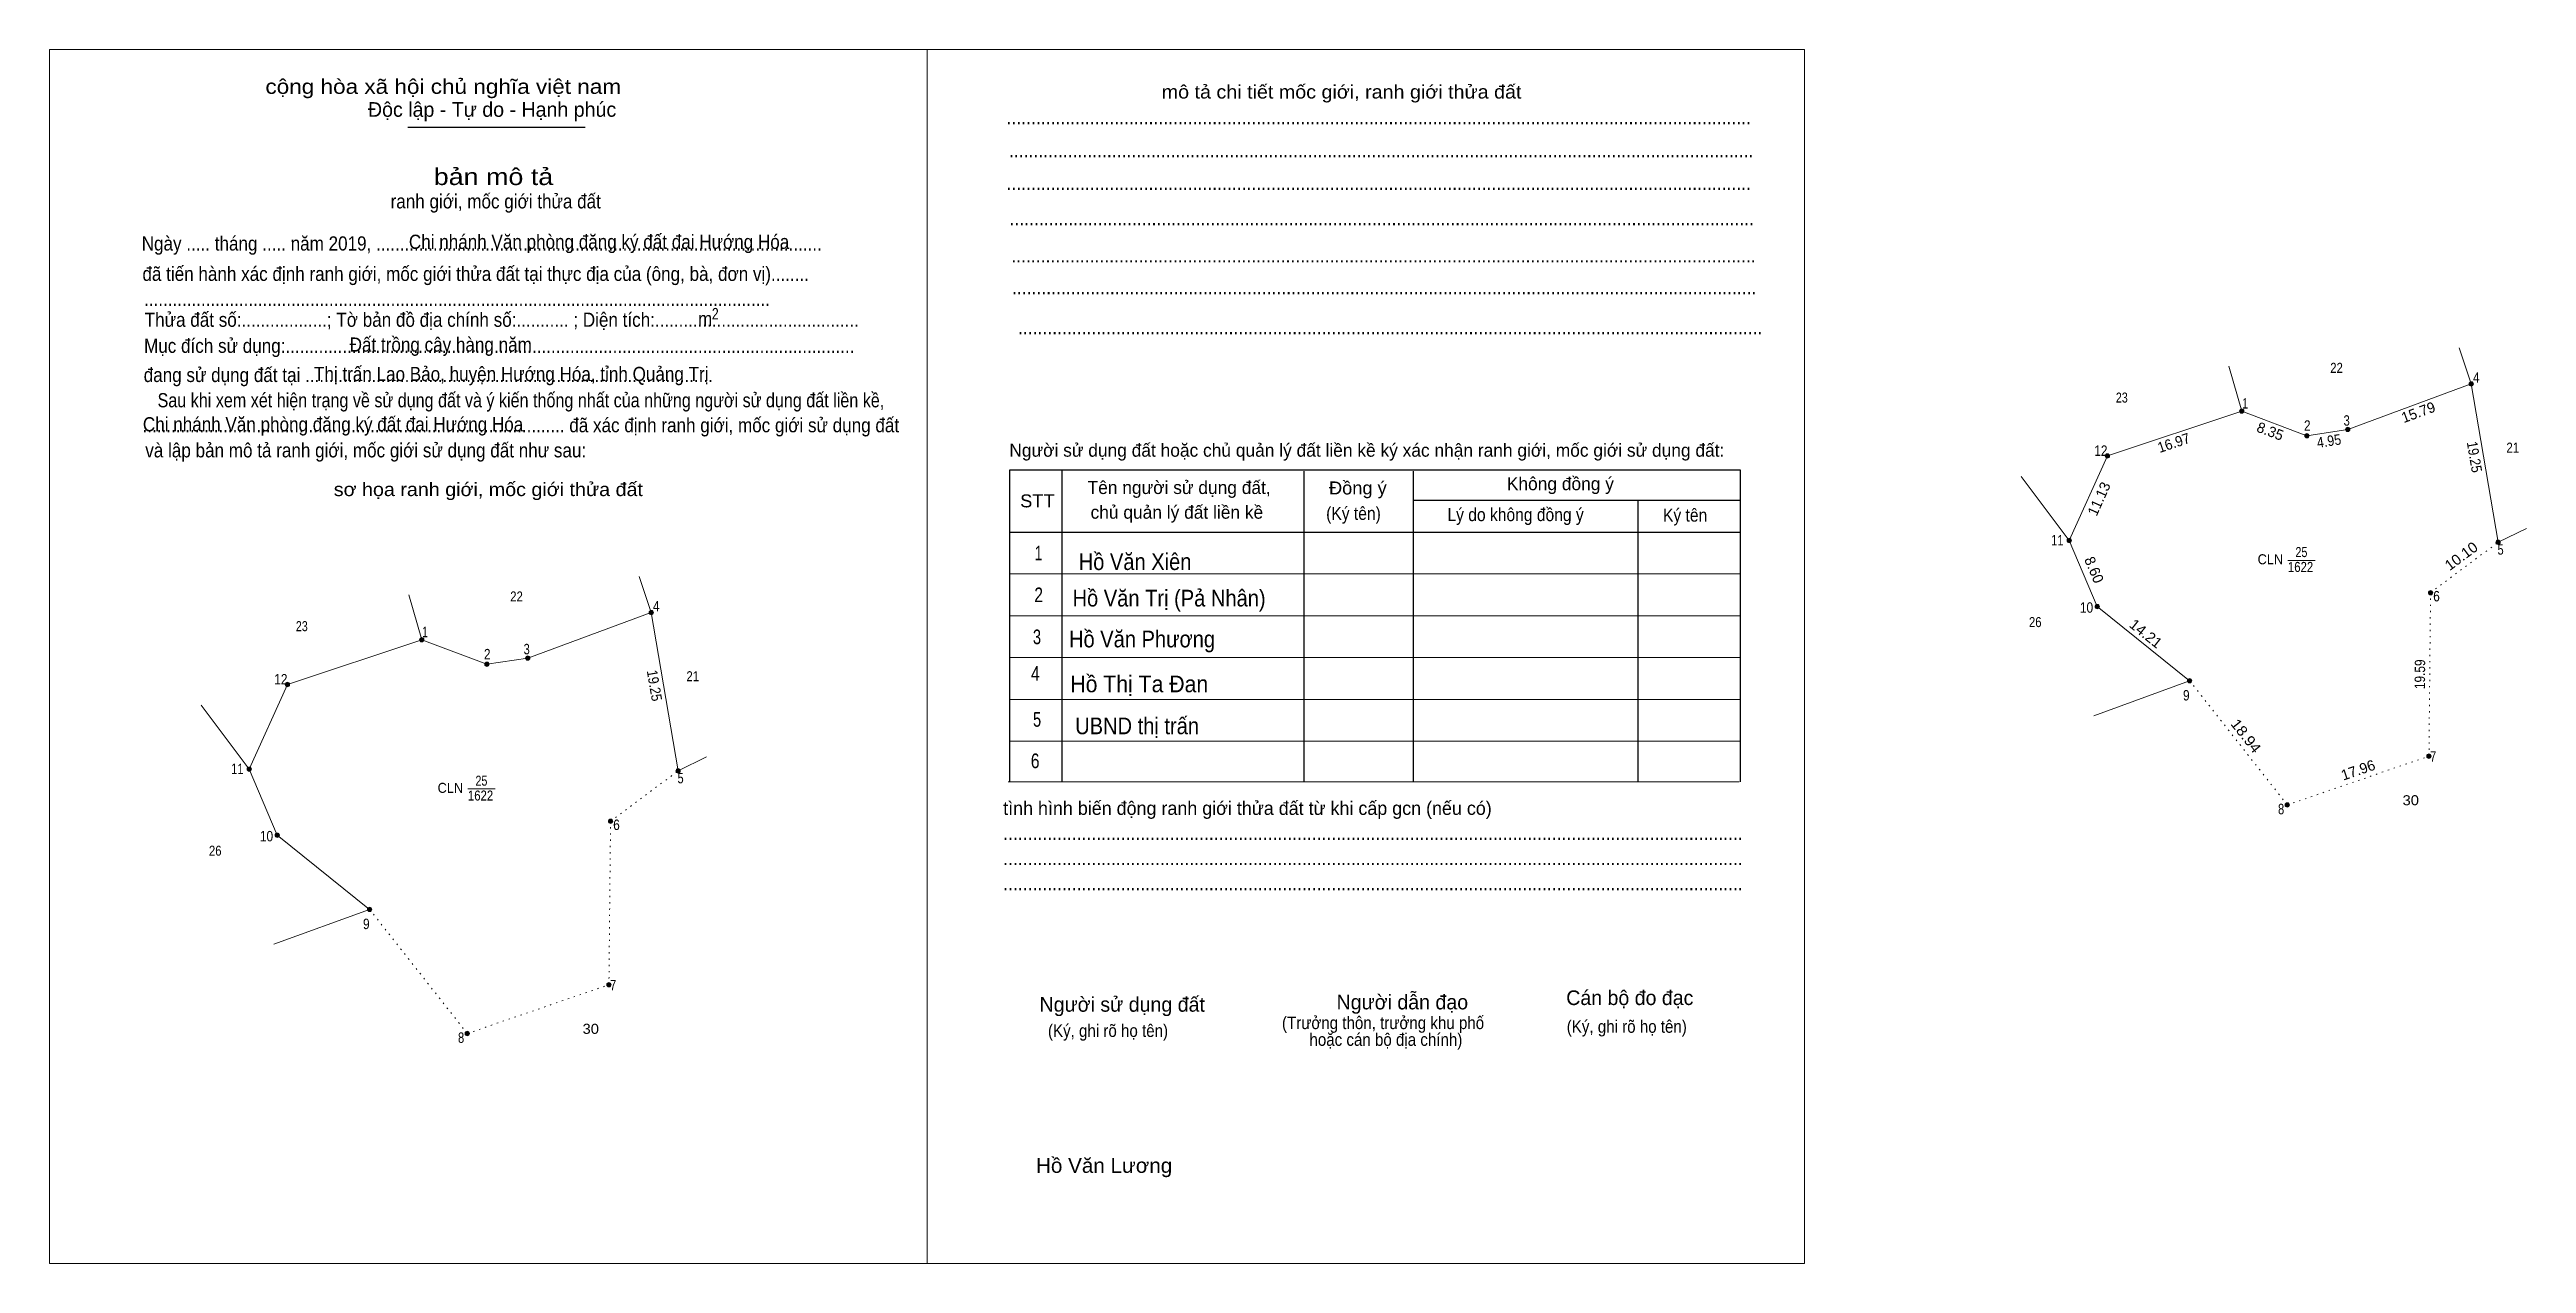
# Model space of a CAD drawing. Header units: metres. Extents: x 535551 to 536055, y 1836211 to 1836357.
# Drawn here: x 535675.4 to 535972.4, y 1836211.1 to 1836356.6 of the extents above; entities that cross this region are included whole.
import ezdxf
from ezdxf.enums import TextEntityAlignment as Align

# ---------------------------------------------------------------- set-up
doc = ezdxf.new("R2010")
doc.units = ezdxf.units.M
doc.header["$LTSCALE"] = 0.5
doc.linetypes.add('DOTTED', pattern=[1.5, 0.3, -1.2])
for name, color, linetype, lineweight in [('10', 7, 'Continuous', 13), ('32', 7, 'Continuous', 13), ('63', 7, 'Continuous', 13), ('7', 7, 'Continuous', 25)]:
    doc.layers.add(name, color=color, linetype=linetype, lineweight=lineweight)
doc.layers.add('25', color=7, linetype='Continuous')

msp = doc.modelspace()

# ---------------------------------------------------------------- texts
at = {"layer": '25', "width": 0.9}
for s, p in [('Chi nhánh Văn phòng đăng ký đất đai Hướng Hóa', (535718.52, 1836332.74)), ('Đất trồng cây hàng năm', (535711.42, 1836320.42)), ('Chi nhánh Văn phòng đăng ký đất đai Hướng Hóa', (535686.63, 1836310.87))]:
    msp.add_text(s, height=1.7, dxfattribs=at).set_placement(p)
at = {"layer": '32'}
for s, width, p in [('22', 0.85, (535949.605, 1836317.88)), ('23', 0.8, (535923.86, 1836314.32)), ('21', 0.85, (535970.725, 1836308.32)), ('CLN', 0.95, (535941.67, 1836294.94)), ('25', 0.8, (535945.395, 1836295.8)), ('1622', 0.85, (535945.29, 1836294.02)), ('22', 0.85, (535731.425, 1836290.48)), ('23', 0.8, (535705.68, 1836286.92)), ('26', 0.85, (535913.485, 1836287.41)), ('21', 0.85, (535752.545, 1836280.92)), ('CLN', 0.95, (535723.49, 1836267.54)), ('25', 0.8, (535727.215, 1836268.4)), ('1622', 0.85, (535727.11, 1836266.62)), ('30', 1.1, (535958.5, 1836266.06)), ('26', 0.85, (535695.305, 1836260.01)), ('30', 1.1, (535740.32, 1836238.66))]:
    msp.add_text(s, height=1.2, dxfattribs=dict(at, width=width)).set_placement(p, align=Align.CENTER)
at = {"layer": '63'}
for s, width, p in [(' 4', 0.85, (535966.75, 1836316.7)), (' 1', 0.75, (535938.99, 1836313.6)), (' 2', 0.85, (535946.49, 1836310.94)), (' 3', 0.8, (535951.19, 1836311.55)), (' 12', 0.85, (535922.14, 1836307.93)), (' 11', 0.8, (535916.88, 1836297.2)), (' 5', 0.8, (535969.64, 1836296.09)), (' 4', 0.85, (535748.57, 1836289.3)), (' 10', 0.85, (535920.42, 1836289.13)), (' 6', 0.85, (535961.98, 1836290.49)), (' 1', 0.75, (535720.81, 1836286.2)), (' 2', 0.85, (535728.31, 1836283.54)), (' 3', 0.8, (535733.01, 1836284.15)), (' 12', 0.85, (535703.96, 1836280.53)), (' 9', 0.85, (535931.99, 1836278.61)), (' 7', 0.8, (535961.55, 1836271.27)), (' 11', 0.8, (535698.7, 1836269.8)), (' 5', 0.8, (535751.46, 1836268.69)), (' 8', 0.8, (535943.33, 1836264.98)), (' 10', 0.85, (535702.24, 1836261.73)), (' 6', 0.85, (535743.8, 1836263.09)), (' 9', 0.85, (535713.81, 1836251.21)), (' 7', 0.8, (535743.37, 1836243.87)), (' 8', 0.8, (535725.15, 1836237.58))]:
    msp.add_text(s, height=1.25, dxfattribs=dict(at, width=width)).set_placement(p, align=Align.RIGHT)
for s, rotation, p in [('15.79', 20.191, (535959.6193, 1836312.5721)), ('8.35', 339.307, (535941.4342, 1836310.2981)), ('11.13', 65.692, (535921.6981, 1836302.5277)), ('8.60', 292.927, (535919.962, 1836294.0285)), ('17.96', 18.98, (535952.3917, 1836269.6875))]:
    msp.add_text(s, height=1.25, rotation=rotation, dxfattribs=at).set_placement(p, align=Align.CENTER)
for s, rotation, width, p in [('16.97', 18.446, 0.95, (535930.2873, 1836308.9028)), ('4.95', 8.72, 0.9, (535948.7903, 1836309.104)), ('19.25', 279.57, 0.9, (535965.5255, 1836307.6989)), ('10.10', 36.745, 1.05, (535964.9211, 1836295.4171)), ('14.21', 321.258, 1.05, (535926.3539, 1836286.1428)), ('19.59', 89.444, 0.85, (535960.2175, 1836281.7489)), ('19.25', 279.57, 0.9, (535747.3455, 1836280.2989)), ('18.94', 308.201, 1.1, (535938.2532, 1836273.9815))]:
    msp.add_text(s, height=1.25, rotation=rotation, dxfattribs=dict(at, width=width)).set_placement(p, align=Align.CENTER)
for s, width, p in [('Hồ Văn Xiên', 0.9, (535805.57, 1836294.25)), ('Hồ Văn Trị (Pả Nhân)', 0.9, (535809.65, 1836289.88)), ('Hồ Văn Phương', 0.9, (535806.405, 1836284.98)), ('Hồ Thị Ta Đan', 0.95, (535806.075, 1836279.6)), ('UBND thị trấn', 0.9, (535805.815, 1836274.57))]:
    msp.add_text(s, height=2, dxfattribs=dict(at, width=width)).set_placement(p, align=Align.CENTER)
at = {"layer": '7'}
for s, height, width, p in [('cộng hòa xã hội chủ nghĩa việt nam', 1.756, 1.15, (535701.32, 1836351.32)), ('........................................................................................................................................................', 1.756, 0.9, (535790.16, 1836347.66)), ('........................................................................................................................................................', 1.756, 0.9, (535790.45, 1836343.7)), ('........................................................................................................................................................', 1.756, 0.9, (535790.16, 1836339.81)), ('Ngày ..... tháng ..... năm 2019, ..............................................................................................', 1.7, 0.9, (535686.49, 1836332.54)), ('........................................................................................................................................................', 1.756, 0.9, (535790.52, 1836335.56)), ('........................................................................................................................................................', 1.756, 0.9, (535790.73, 1836331.11)), (' đã tiến hành xác định ranh giới, mốc giới thửa đất tại thực địa của (ông, bà, đơn vị)........', 1.7, 0.9, (535686.01, 1836328.9)), ('Thửa đất số:..................; Tờ bản đồ địa chính số:........... ; Diện tích:...........................................', 1.7, 0.9, (535686.85, 1836323.4)), ('....................................................................................................................................', 1.7, 0.9, (535686.77, 1836325.9)), ('2', 1.377, 0.8, (535754.84, 1836324.28)), ('........................................................................................................................................................', 1.756, 0.9, (535790.81, 1836327.29)), ('Mục đích sử dụng:........................................................................................................................', 1.7, 0.9, (535686.77, 1836320.28)), ('   m', 1.7, 0.9, (535751.48, 1836323.5)), ('........................................................................................................................................................', 1.756, 0.9, (535791.53, 1836322.51)), ('đang sử dụng đất tại ......................................................................................', 1.7, 0.9, (535686.73, 1836316.78)), ('Thị trấn Lao Bảo, huyện Hướng Hóa, tỉnh Quảng Trị', 1.7, 0.9, (535707.14, 1836316.9)), ('Sau khi xem xét hiện trạng về sử dụng đất và ý kiến thống nhất của những người sử dụng đất liền kề,', 1.7, 0.85, (535688.39, 1836313.75)), ('......................................................................................... đã xác định ranh giới, mốc giới sử dụng đất', 1.7, 0.9, (535686.59, 1836310.76)), (' và lập bản mô tả ranh giới, mốc giới sử dụng đất như sau:', 1.7, 0.9, (535686.35, 1836307.75)), ('Đồng ý', 1.555, 1.05, (535828.82, 1836303.31)), ('STT', 1.555, 1.05, (535791.8, 1836301.76)), ('(Ký tên)', 1.555, 0.9, (535828.48, 1836300.26)), ('Lý do không đồng ý', 1.555, 0.9, (535843.02, 1836300.11)), ('Ký tên', 1.555, 0.9, (535868.86, 1836300.05)), ('.......................................................................................................................................................', 1.756, 0.9, (535789.76, 1836261.89)), ('.......................................................................................................................................................', 1.756, 0.9, (535789.76, 1836258.88)), ('.......................................................................................................................................................', 1.756, 0.9, (535789.76, 1836255.87)), ('(Ký, ghi rõ họ tên)', 1.505, 0.9, (535795.13, 1836238.29)), ('(Ký, ghi rõ họ tên)', 1.505, 0.9, (535857.32, 1836238.79)), ('Hồ Văn Lương', 1.76, 1.05, (535793.7, 1836222))]:
    msp.add_text(s, height=height, dxfattribs=dict(at, width=width)).set_placement(p)
for s, height, width, p in [('mô tả chi tiết mốc giới, ranh giới thửa đất', 1.605, 1.1, (535830.33, 1836350.76)), ('bản mô tả', 2.007, 1.2, (535728.66, 1836340.39)), ('ranh giới, mốc giới thửa đất', 1.7, 0.9, (535728.93, 1836337.59)), ('sơ họa ranh giới, mốc giới thửa đất', 1.605, 1.1, (535728.045, 1836303.11)), ('1', 1.756, 0.7, (535794.005, 1836295.41)), ('2', 1.756, 0.8, (535794.015, 1836290.4)), ('3', 1.756, 0.75, (535793.815, 1836285.36)), ('4', 1.756, 0.8, (535793.62, 1836280.98)), ('5', 1.756, 0.75, (535793.825, 1836275.47)), ('6', 1.756, 0.8, (535793.595, 1836270.5)), ('(Trưởng thôn, trưởng khu phố', 1.505, 0.9, (535835.3, 1836239.23)), ('hoặc cán bộ địa chính)', 1.505, 0.9, (535835.64, 1836237.22))]:
    msp.add_text(s, height=height, dxfattribs=dict(at, width=width)).set_placement(p, align=Align.CENTER)
for s, height, p in [('Độc lập - Tự do - Hạnh phúc', 1.756, (535713.61, 1836348.57)), ('Người sử dụng đất hoặc chủ quản lý đất liền kề ký xác nhận ranh giới, mốc giới sử dụng đất:', 1.555, (535790.5, 1836307.83)), ('Tên người sử dụng đất,', 1.555, (535799.88, 1836303.36)), ('Không đồng ý', 1.555, (535850.14, 1836303.82)), ('chủ quản lý đất liền kề', 1.555, (535800.24, 1836300.4)), ('tình hình biến động ranh giới thửa đất từ khi cấp gcn (nếu có)', 1.605, (535789.76, 1836264.9)), ('Người sử dụng đất', 1.756, (535794.12, 1836241.31)), ('Người dẫn đạo', 1.755, (535829.73, 1836241.59)), ('Cán bộ đo đạc', 1.752, (535857.26, 1836242.11))]:
    msp.add_text(s, height=height, dxfattribs=at).set_placement(p)

# ---------------------------------------------------------------- hatches: boundary and pattern name
at = {"layer": '63'}
for points in [[(535966.0208, 1836316.55, 1), (535965.4992, 1836316.55, 1)], [(535938.5008, 1836313.3, 1), (535937.9792, 1836313.3, 1)], [(535946.3108, 1836310.35, 1), (535945.7892, 1836310.35, 1)], [(535951.2008, 1836311.1, 1), (535950.6792, 1836311.1, 1)], [(535922.4008, 1836307.93, 1), (535921.8792, 1836307.93, 1)], [(535917.8208, 1836297.79, 1), (535917.2992, 1836297.79, 1)], [(535969.2208, 1836297.57, 1), (535968.6992, 1836297.57, 1)], [(535747.8408, 1836289.15, 1), (535747.3192, 1836289.15, 1)], [(535921.1708, 1836289.87, 1), (535920.6492, 1836289.87, 1)], [(535961.1308, 1836291.53, 1), (535960.6092, 1836291.53, 1)], [(535720.3208, 1836285.9, 1), (535719.7992, 1836285.9, 1)], [(535733.0208, 1836283.7, 1), (535732.4992, 1836283.7, 1)], [(535704.2208, 1836280.53, 1), (535703.6992, 1836280.53, 1)], [(535728.1308, 1836282.95, 1), (535727.6092, 1836282.95, 1)], [(535932.2508, 1836280.98, 1), (535931.7292, 1836280.98, 1)], [(535960.9408, 1836271.94, 1), (535960.4192, 1836271.94, 1)], [(535699.6408, 1836270.39, 1), (535699.1192, 1836270.39, 1)], [(535751.0408, 1836270.17, 1), (535750.5192, 1836270.17, 1)], [(535943.9608, 1836266.1, 1), (535943.4392, 1836266.1, 1)], [(535702.9908, 1836262.47, 1), (535702.4692, 1836262.47, 1)], [(535742.9508, 1836264.13, 1), (535742.4292, 1836264.13, 1)], [(535714.0708, 1836253.58, 1), (535713.5492, 1836253.58, 1)], [(535742.7608, 1836244.54, 1), (535742.2392, 1836244.54, 1)], [(535725.7808, 1836238.7, 1), (535725.2592, 1836238.7, 1)]]:
    msp.add_hatch(color=256, dxfattribs=at).paths.add_polyline_path(points)

# ---------------------------------------------------------------- linework, layer by layer
at = {"layer": '10'}
for p, q in [((535964.3, 1836320.88), (535965.76, 1836316.55)), ((535936.69, 1836318.67), (535938.24, 1836313.3)), ((535965.76, 1836316.55), (535968.96, 1836297.57)), ((535911.79, 1836305.44), (535917.56, 1836297.79)), ((535968.96, 1836297.57), (535972.37, 1836299.24)), ((535746.12, 1836293.48), (535747.58, 1836289.15)), ((535718.51, 1836291.27), (535720.06, 1836285.9)), ((535747.58, 1836289.15), (535750.78, 1836270.17)), ((535920.52, 1836276.79), (535931.99, 1836280.98)), ((535693.61, 1836278.04), (535699.38, 1836270.39)), ((535750.78, 1836270.17), (535754.19, 1836271.84)), ((535702.34, 1836249.39), (535713.81, 1836253.58))]:
    msp.add_line(p, q, dxfattribs=at)
for points in [[(535965.76, 1836316.55), (535950.94, 1836311.1), (535946.05, 1836310.35), (535938.24, 1836313.3)], [(535938.24, 1836313.3), (535922.14, 1836307.93), (535917.56, 1836297.79)], [(535917.56, 1836297.79), (535920.91, 1836289.87), (535931.99, 1836280.98)], [(535747.58, 1836289.15), (535732.76, 1836283.7), (535727.87, 1836282.95), (535720.06, 1836285.9)], [(535720.06, 1836285.9), (535703.96, 1836280.53), (535699.38, 1836270.39)], [(535699.38, 1836270.39), (535702.73, 1836262.47), (535713.81, 1836253.58)]]:
    msp.add_lwpolyline(points, dxfattribs=at)
at = {"layer": '10', "linetype": 'DOTTED'}
for points in [[(535931.99, 1836280.98), (535943.7, 1836266.1), (535960.68, 1836271.94), (535960.87, 1836291.53), (535968.96, 1836297.57)], [(535713.81, 1836253.58), (535725.52, 1836238.7), (535742.5, 1836244.54), (535742.69, 1836264.13), (535750.78, 1836270.17)]]:
    msp.add_lwpolyline(points, dxfattribs=at)
at = {"layer": '32'}
for p, q in [((535943.76, 1836295.41), (535947.05, 1836295.41)), ((535725.58, 1836268.01), (535728.87, 1836268.01))]:
    msp.add_line(p, q, dxfattribs=at)
at = {"layer": '63'}
for centre in [(535965.76, 1836316.55), (535938.24, 1836313.3), (535946.05, 1836310.35), (535950.94, 1836311.1), (535922.14, 1836307.93), (535917.56, 1836297.79), (535968.96, 1836297.57), (535747.58, 1836289.15), (535920.91, 1836289.87), (535960.87, 1836291.53), (535720.06, 1836285.9), (535732.76, 1836283.7), (535703.96, 1836280.53), (535727.87, 1836282.95), (535931.99, 1836280.98), (535960.68, 1836271.94), (535699.38, 1836270.39), (535750.78, 1836270.17), (535943.7, 1836266.1), (535702.73, 1836262.47), (535742.69, 1836264.13), (535713.81, 1836253.58), (535742.5, 1836244.54), (535725.52, 1836238.7)]:
    msp.add_circle(centre, 0.2608, dxfattribs=at)
at = {"layer": '7', "lineweight": 13}
for p, q in [((535675.44, 1836356.63), (535780.63, 1836356.63)), ((535780.63, 1836356.63), (535885.82, 1836356.63)), ((535790.5, 1836293.79), (535878.14, 1836293.79)), ((535790.5, 1836288.77), (535878.14, 1836288.77)), ((535790.5, 1836283.75), (535878.14, 1836283.75)), ((535790.5, 1836278.73), (535878.14, 1836278.73)), ((535790.5, 1836273.72), (535878.14, 1836273.72)), ((535790.35, 1836268.87), (535877.99, 1836268.87))]:
    msp.add_line(p, q, dxfattribs=at)
at = {"layer": '7'}
for p, q in [((535718.38, 1836347.31), (535739.65, 1836347.31)), ((535796.8, 1836306.23), (535796.8, 1836268.87)), ((535825.82, 1836306.08), (535825.82, 1836268.87)), ((535838.91, 1836306.08), (535838.91, 1836268.87)), ((535838.91, 1836302.61), (535878.14, 1836302.61)), ((535865.85, 1836302.61), (535865.85, 1836268.87)), ((535790.5, 1836298.8), (535878.14, 1836298.8))]:
    msp.add_line(p, q, dxfattribs=at)
at = {"layer": '7', "lineweight": 13}
for points in [[(535780.63, 1836356.63), (535780.63, 1836211.15), (535675.44, 1836211.15), (535675.44, 1836356.63)], [(535885.82, 1836356.63), (535885.82, 1836211.14), (535780.63, 1836211.14), (535780.63, 1836356.63)]]:
    msp.add_lwpolyline(points, dxfattribs=at)
msp.add_lwpolyline([(535885.82, 1836356.63), (535885.82, 1836211.14), (535780.63, 1836211.14), (535780.63, 1836356.63)], close=True, dxfattribs=at)
at = {"layer": '7'}
msp.add_lwpolyline([(535878.14, 1836268.87), (535878.14, 1836306.23), (535790.5, 1836306.23), (535790.5, 1836268.87)], dxfattribs=at)

msp.set_redraw_order([(e.dxf.handle, doc.entitydb.next_handle()) for e in msp.query("TEXT MTEXT ATTDEF DIMENSION ARC_DIMENSION")])  # texts and dimensions are drawn at this point

doc.saveas('drawing.dxf')
